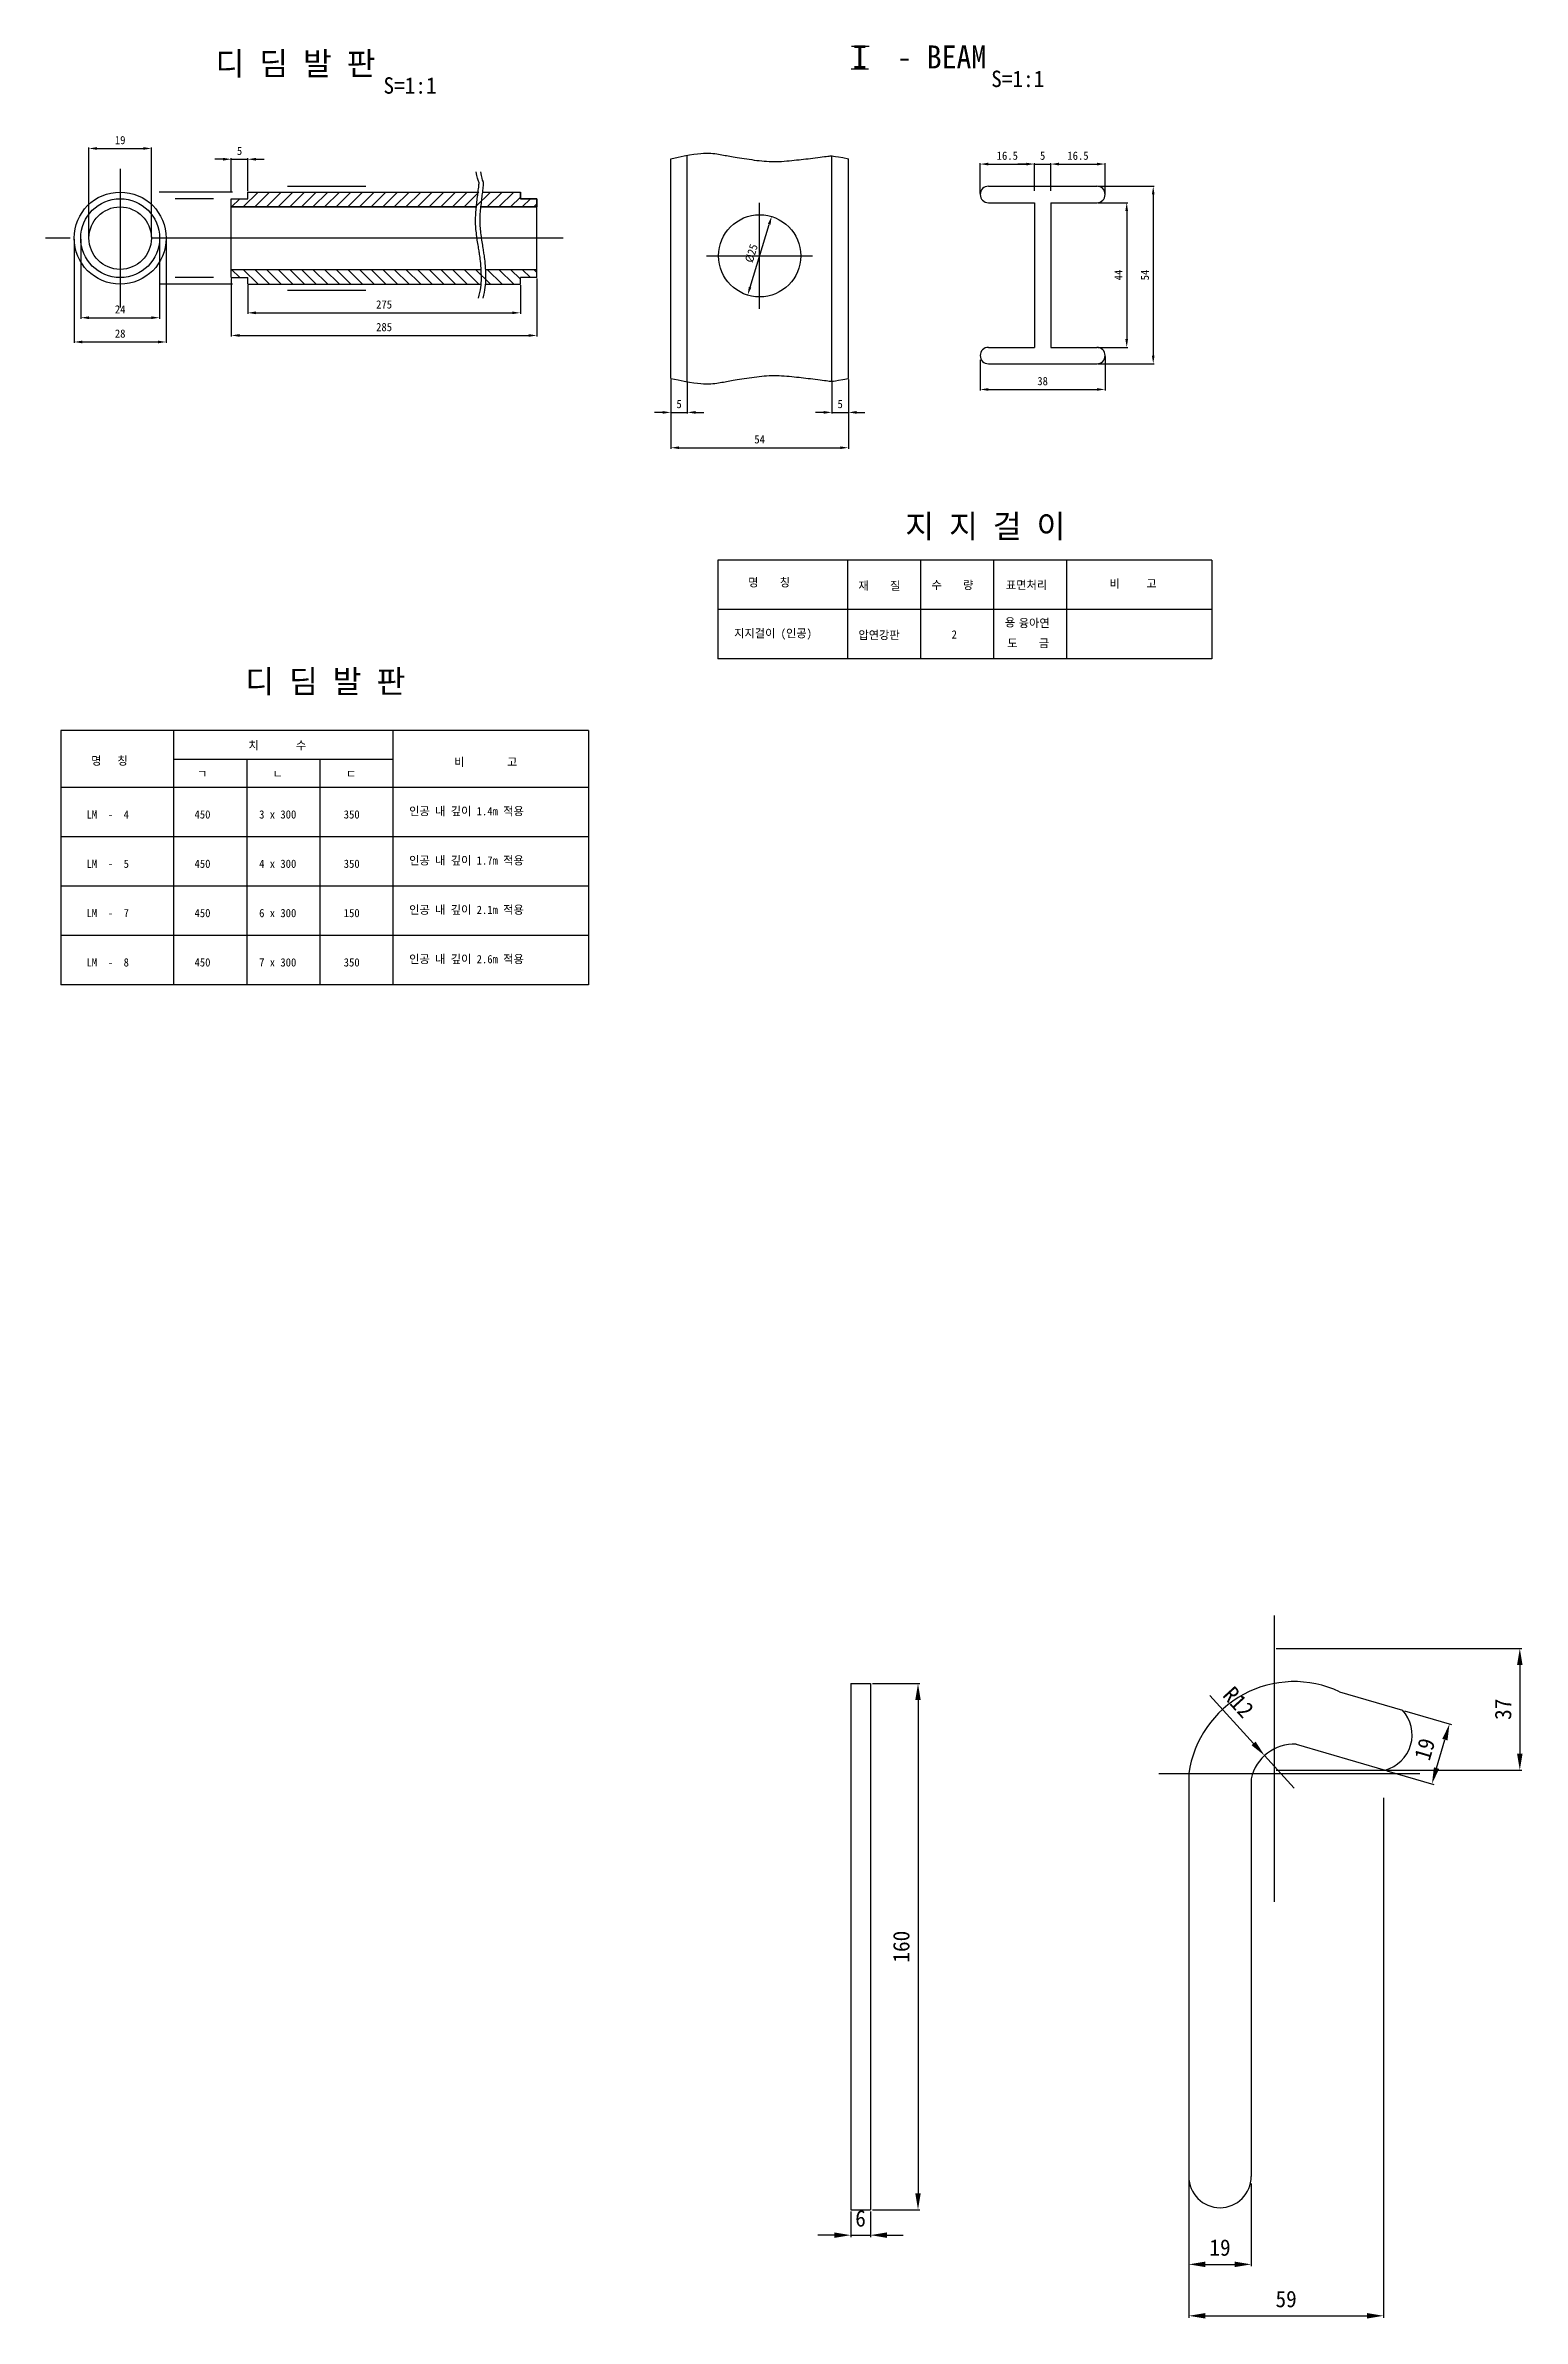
# Model space of a CAD drawing. Header units: millimetres. Extents: x -354 to 24098, y -15246 to 222.
# Drawn here: x -354 to 95, y -5405 to -4713 of the extents above; entities that cross this region are included whole.
import ezdxf

# ---------------------------------------------------------------- set-up
doc = ezdxf.new("R2010")
doc.units = ezdxf.units.MM
doc.header["$LTSCALE"] = 100
doc.linetypes.add('CENTER', pattern=[2, 1.25, -0.25, 0.25, -0.25])
for name, color, linetype in [('TN-CNTL', 1, 'CENTER'), ('TN-CUTL', 1, 'CENTER'), ('TN-DIMS', 1, 'Continuous'), ('TN-PATT', 1, 'Continuous'), ('TN-STEL', 4, 'Continuous'), ('TN-TABL-LIN1', 4, 'Continuous'), ('TN-TABL-LIN2', 1, 'Continuous'), ('TN-TABL-TEX1', 6, 'Continuous'), ('TN-TABL-TEX2', 3, 'Continuous'), ('TN-TEX1', 6, 'Continuous')]:
    doc.layers.add(name, color=color, linetype=linetype)
doc.styles.add('D', font='GulimChe.ttf')
doc.dimstyles.new('D', dxfattribs={"dimtxt": 2.5, "dimasz": 2.5, "dimexe": 1.25, "dimexo": 2, "dimgap": 1, "dimtad": 1, "dimdec": 0, "dimtxsty": 'D', "dimcen": 2.5, "dimclrd": 1, "dimclre": 1, "dimclrt": 7, "dimadec": 0, "dimazin": 0, "dimtfac": 1, "dimtdec": 0, "dimtmove": 0, "dimatfit": 3, "dimfxl": 0, "dimarcsym": 0})

msp = doc.modelspace()

# ---------------------------------------------------------------- texts
at = {"layer": 'TN-TABL-TEX1', "style": 'D'}
for s, p in [('명    칭', (-140.16, -4878.01)), ('재    질', (-106.61, -4879.03)), ('수    량', (-84.38, -4878.81)), ('표면처리', (-61.74, -4878.79)), ('비     고', (-30.23, -4878.41)), ('명   칭', (-340.04, -4932.24)), ('치       수', (-292.18, -4927.58)), ('ㄱ', (-307.81, -4936.24)), ('ㄴ', (-284.82, -4936.24)), ('ㄷ', (-262.5, -4936.24)), ('비        고', (-229.58, -4932.64))]:
    msp.add_text(s, height=2.5, dxfattribs=at).set_placement(p)
at = {"layer": 'TN-TABL-TEX2', "style": 'D'}
for s, p in [('용', (-62.05, -4890.18)), ('융아연', (-57.83, -4890.38)), ('지지걸이 (인공)', (-144.42, -4893.49)), ('압연강판', (-106.61, -4894.02)), ('2', (-78.26, -4893.83)), ('도    금', (-61.33, -4896.52)), ('LM  -  4', (-341.46, -4948.58)), ('450', (-308.58, -4948.58)), ('3 x 300', (-288.93, -4948.58)), ('350', (-263.19, -4948.58)), ('인공 내 깊이 1.4m 적용', (-243.29, -4947.59)), ('LM  -  5', (-341.46, -4963.58)), ('450', (-308.58, -4963.58)), ('4 x 300', (-288.93, -4963.58)), ('350', (-263.19, -4963.58)), ('인공 내 깊이 1.7m 적용', (-243.29, -4962.59)), ('LM  -  7', (-341.46, -4978.58)), ('450', (-308.58, -4978.58)), ('6 x 300', (-288.93, -4978.58)), ('150', (-263.19, -4978.58)), ('인공 내 깊이 2.1m 적용', (-243.29, -4977.59)), ('LM  -  8', (-341.46, -4993.58)), ('450', (-308.58, -4993.58)), ('7 x 300', (-288.93, -4993.58)), ('350', (-263.19, -4993.58)), ('인공 내 깊이 2.6m 적용', (-243.29, -4992.59))]:
    msp.add_text(s, height=2.5, dxfattribs=at).set_placement(p)
at = {"layer": 'TN-TEX1', "style": 'D'}
for s, height, p in [('디 딤 발 판', 7, (-302.21, -4722.43)), ('I  - BEAM', 7, (-108.44, -4720.44)), ('S=1:1', 5, (-66.21, -4726.09)), ('S=1:1', 5, (-251.1, -4728.11)), ('지 지 걸 이', 7, (-92.35, -4863.17)), ('디 딤 발 판', 7, (-293.16, -4910.36))]:
    msp.add_text(s, height=height, dxfattribs=at).set_placement(p)

# ---------------------------------------------------------------- blocks, each defined once
blk = doc.blocks.new('*X6')
at = {"color": 0}
for p, q in [((1246.45, 723.19), (1250.95, 727.69)), ((1249.98, 723.19), (1254.48, 727.69)), ((1253.52, 723.19), (1258.02, 727.69)), ((1257.06, 723.19), (1261.56, 727.69)), ((1260.59, 723.19), (1265.09, 727.69)), ((1264.13, 723.19), (1268.63, 727.69)), ((1267.66, 723.19), (1272.16, 727.69)), ((1271.2, 723.19), (1275.7, 727.69)), ((1274.73, 723.19), (1279.23, 727.69)), ((1278.27, 723.19), (1282.77, 727.69)), ((1281.8, 723.19), (1286.3, 727.69)), ((1285.34, 723.19), (1289.84, 727.69)), ((1288.88, 723.19), (1293.38, 727.69)), ((1292.41, 723.19), (1296.91, 727.69)), ((1295.95, 723.19), (1300.45, 727.69)), ((1299.48, 723.19), (1303.98, 727.69)), ((1303.02, 723.19), (1307.52, 727.69)), ((1306.55, 723.19), (1311.05, 727.69)), ((1310.09, 723.19), (1314.59, 727.69)), ((1313.62, 723.19), (1318.12, 727.69)), ((1317.16, 723.19), (1321.66, 727.69)), ((1320.69, 723.19), (1325.19, 727.69)), ((1324.23, 723.19), (1328.73, 727.69)), ((1327.77, 723.19), (1330.78, 726.2)), ((1242.91, 723.19), (1245.41, 725.69)), ((1331.3, 723.19), (1333.8, 725.69)), ((1334.84, 723.19), (1335.78, 724.13))]:
    blk.add_line(p, q, dxfattribs=at)
blk = doc.blocks.new('*D10')
at = {"layer": 'DEFPOINTS', "color": 0}
for p in [(-321.71, -4744.77), (-340.71, -4772.04), (-321.71, -4772.04)]:
    blk.add_point(p, dxfattribs=at)
at = {"layer": 'TN-DIMS', "color": 1, "lineweight": -2}
for p, q in [((-340.71, -4771.74), (-340.71, -4744.47)), ((-338.21, -4744.77), (-324.21, -4744.77)), ((-321.71, -4771.74), (-321.71, -4744.47))]:
    blk.add_line(p, q, dxfattribs=at)
at = {"layer": 'TN-DIMS', "color": 1}
for points in [[(-338.21, -4744.35), (-338.21, -4745.18), (-340.71, -4744.77)], [(-324.21, -4744.35), (-324.21, -4745.18), (-321.71, -4744.77)]]:
    blk.add_solid(points, dxfattribs=at)
at = {"layer": 'TN-DIMS', "color": 3, "insert": (-331.21, -4742.23), "char_height": 2.5, "attachment_point": 5, "style": 'D'}
blk.add_mtext('19', dxfattribs=at)
blk = doc.blocks.new('*D11')
at = {"layer": 'DEFPOINTS', "color": 0}
for p in [(-343.21, -4772.04), (-319.21, -4772.04), (-319.21, -4796.24)]:
    blk.add_point(p, dxfattribs=at)
at = {"layer": 'TN-DIMS', "color": 1, "lineweight": -2}
for p, q in [((-343.21, -4772.34), (-343.21, -4796.54)), ((-319.21, -4772.34), (-319.21, -4796.54)), ((-340.71, -4796.24), (-321.71, -4796.24))]:
    blk.add_line(p, q, dxfattribs=at)
at = {"layer": 'TN-DIMS', "color": 1}
for points in [[(-340.71, -4795.83), (-340.71, -4796.66), (-343.21, -4796.24)], [(-321.71, -4795.83), (-321.71, -4796.66), (-319.21, -4796.24)]]:
    blk.add_solid(points, dxfattribs=at)
at = {"layer": 'TN-DIMS', "color": 3, "insert": (-331.21, -4793.71), "char_height": 2.5, "attachment_point": 5, "style": 'D'}
blk.add_mtext('24', dxfattribs=at)
blk = doc.blocks.new('*D12')
at = {"layer": 'DEFPOINTS', "color": 0}
for p in [(-345.21, -4772.04), (-317.21, -4772.04), (-317.21, -4803.62)]:
    blk.add_point(p, dxfattribs=at)
at = {"layer": 'TN-DIMS', "color": 1, "lineweight": -2}
for p, q in [((-345.21, -4772.34), (-345.21, -4803.92)), ((-317.21, -4772.34), (-317.21, -4803.92)), ((-342.71, -4803.62), (-319.71, -4803.62))]:
    blk.add_line(p, q, dxfattribs=at)
at = {"layer": 'TN-DIMS', "color": 1}
for points in [[(-342.71, -4803.2), (-342.71, -4804.04), (-345.21, -4803.62)], [(-319.71, -4803.2), (-319.71, -4804.04), (-317.21, -4803.62)]]:
    blk.add_solid(points, dxfattribs=at)
at = {"layer": 'TN-DIMS', "color": 3, "insert": (-331.21, -4801.09), "char_height": 2.5, "attachment_point": 5, "style": 'D'}
blk.add_mtext('28', dxfattribs=at)
blk = doc.blocks.new('*D13')
at = {"layer": 'DEFPOINTS', "color": 0}
for p in [(-292.39, -4786.04), (-209.44, -4786.04), (-209.44, -4794.76)]:
    blk.add_point(p, dxfattribs=at)
at = {"layer": 'TN-DIMS', "color": 1, "lineweight": -2}
for p, q in [((-292.39, -4786.34), (-292.39, -4795.06)), ((-209.44, -4786.34), (-209.44, -4795.06)), ((-289.89, -4794.76), (-211.94, -4794.76))]:
    blk.add_line(p, q, dxfattribs=at)
at = {"layer": 'TN-DIMS', "color": 1}
for points in [[(-289.89, -4794.34), (-289.89, -4795.18), (-292.39, -4794.76)], [(-211.94, -4794.34), (-211.94, -4795.18), (-209.44, -4794.76)]]:
    blk.add_solid(points, dxfattribs=at)
at = {"layer": 'TN-DIMS', "color": 3, "insert": (-250.92, -4792.23), "char_height": 2.5, "attachment_point": 5, "style": 'D'}
blk.add_mtext('275', dxfattribs=at)
blk = doc.blocks.new('*D14')
at = {"layer": 'DEFPOINTS', "color": 0}
for p in [(-297.39, -4784.04), (-204.44, -4784.04), (-204.44, -4801.64)]:
    blk.add_point(p, dxfattribs=at)
at = {"layer": 'TN-DIMS', "color": 1, "lineweight": -2}
for p, q in [((-297.39, -4784.34), (-297.39, -4801.94)), ((-204.44, -4784.34), (-204.44, -4801.94)), ((-294.89, -4801.64), (-206.94, -4801.64))]:
    blk.add_line(p, q, dxfattribs=at)
at = {"layer": 'TN-DIMS', "color": 1}
for points in [[(-294.89, -4801.23), (-294.89, -4802.06), (-297.39, -4801.64)], [(-206.94, -4801.23), (-206.94, -4802.06), (-204.44, -4801.64)]]:
    blk.add_solid(points, dxfattribs=at)
at = {"layer": 'TN-DIMS', "color": 3, "insert": (-250.92, -4799.11), "char_height": 2.5, "attachment_point": 5, "style": 'D'}
blk.add_mtext('285', dxfattribs=at)
blk = doc.blocks.new('*D15')
at = {"layer": 'DEFPOINTS', "color": 0}
for p in [(-292.39, -4748.04), (-297.39, -4758.04), (-292.39, -4758.04)]:
    blk.add_point(p, dxfattribs=at)
at = {"layer": 'TN-DIMS', "color": 1, "lineweight": -2}
for p, q in [((-299.89, -4748.04), (-302.39, -4748.04)), ((-297.39, -4757.74), (-297.39, -4747.74)), ((-297.39, -4748.04), (-292.39, -4748.04)), ((-292.39, -4757.74), (-292.39, -4747.74)), ((-289.89, -4748.04), (-287.39, -4748.04))]:
    blk.add_line(p, q, dxfattribs=at)
at = {"layer": 'TN-DIMS', "color": 1}
for points in [[(-299.89, -4747.63), (-299.89, -4748.46), (-297.39, -4748.04)], [(-289.89, -4747.63), (-289.89, -4748.46), (-292.39, -4748.04)]]:
    blk.add_solid(points, dxfattribs=at)
at = {"layer": 'TN-DIMS', "color": 3, "insert": (-294.89, -4745.51), "char_height": 2.5, "attachment_point": 5, "style": 'D'}
blk.add_mtext('5', dxfattribs=at)
blk = doc.blocks.new('*D16')
at = {"layer": 'DEFPOINTS', "color": 0}
for p in [(-133.01, -4765.46), (-133.01, -4765.46), (-140.3, -4789.37)]:
    blk.add_point(p, dxfattribs=at)
at = {"layer": 'TN-DIMS', "color": 1, "lineweight": -2}
blk.add_line((-139.58, -4786.98), (-133.74, -4767.85), dxfattribs=at)
at = {"layer": 'TN-DIMS', "color": 1}
for points in [[(-134.14, -4767.73), (-133.34, -4767.97), (-133.01, -4765.46)], [(-139.97, -4786.86), (-139.18, -4787.1), (-140.3, -4789.37)]]:
    blk.add_solid(points, dxfattribs=at)
at = {"layer": 'TN-DIMS', "color": 3, "insert": (-139.14, -4776.66), "char_height": 2.5, "attachment_point": 5, "rotation": 73.04445, "style": 'D'}
blk.add_mtext('Ø25', dxfattribs=at)
blk = doc.blocks.new('*D17')
at = {"layer": 'DEFPOINTS', "color": 0}
for p in [(-163.66, -4814.69), (-158.66, -4815.67), (-158.66, -4825.05)]:
    blk.add_point(p, dxfattribs=at)
at = {"layer": 'TN-DIMS', "color": 1, "lineweight": -2}
for p, q in [((-163.66, -4814.99), (-163.66, -4825.35)), ((-158.66, -4815.97), (-158.66, -4825.35)), ((-166.16, -4825.05), (-168.66, -4825.05)), ((-163.66, -4825.05), (-158.66, -4825.05)), ((-156.16, -4825.05), (-153.66, -4825.05))]:
    blk.add_line(p, q, dxfattribs=at)
at = {"layer": 'TN-DIMS', "color": 1}
for points in [[(-166.16, -4824.63), (-166.16, -4825.46), (-163.66, -4825.05)], [(-156.16, -4824.63), (-156.16, -4825.46), (-158.66, -4825.05)]]:
    blk.add_solid(points, dxfattribs=at)
at = {"layer": 'TN-DIMS', "color": 3, "insert": (-161.16, -4822.52), "char_height": 2.5, "attachment_point": 5, "style": 'D'}
blk.add_mtext('5', dxfattribs=at)
blk = doc.blocks.new('*D18')
at = {"layer": 'DEFPOINTS', "color": 0}
for p in [(-114.66, -4815.43), (-109.66, -4814.69), (-109.66, -4825.05)]:
    blk.add_point(p, dxfattribs=at)
at = {"layer": 'TN-DIMS', "color": 1, "lineweight": -2}
for p, q in [((-114.66, -4815.73), (-114.66, -4825.35)), ((-109.66, -4814.99), (-109.66, -4825.35)), ((-117.16, -4825.05), (-119.66, -4825.05)), ((-114.66, -4825.05), (-109.66, -4825.05)), ((-107.16, -4825.05), (-104.66, -4825.05))]:
    blk.add_line(p, q, dxfattribs=at)
at = {"layer": 'TN-DIMS', "color": 1}
for points in [[(-117.16, -4824.63), (-117.16, -4825.46), (-114.66, -4825.05)], [(-107.16, -4824.63), (-107.16, -4825.46), (-109.66, -4825.05)]]:
    blk.add_solid(points, dxfattribs=at)
at = {"layer": 'TN-DIMS', "color": 3, "insert": (-112.16, -4822.52), "char_height": 2.5, "attachment_point": 5, "style": 'D'}
blk.add_mtext('5', dxfattribs=at)
blk = doc.blocks.new('*D19')
at = {"layer": 'DEFPOINTS', "color": 0}
for p in [(-163.66, -4814.99), (-109.66, -4814.99), (-109.66, -4835.79)]:
    blk.add_point(p, dxfattribs=at)
at = {"layer": 'TN-DIMS', "color": 1, "lineweight": -2}
for p, q in [((-163.66, -4815.29), (-163.66, -4836.09)), ((-109.66, -4815.29), (-109.66, -4836.09)), ((-161.16, -4835.79), (-112.16, -4835.79))]:
    blk.add_line(p, q, dxfattribs=at)
at = {"layer": 'TN-DIMS', "color": 1}
for points in [[(-161.16, -4835.37), (-161.16, -4836.2), (-163.66, -4835.79)], [(-112.16, -4835.37), (-112.16, -4836.2), (-109.66, -4835.79)]]:
    blk.add_solid(points, dxfattribs=at)
at = {"layer": 'TN-DIMS', "color": 3, "insert": (-136.66, -4833.25), "char_height": 2.5, "attachment_point": 5, "style": 'D'}
blk.add_mtext('54', dxfattribs=at)
blk = doc.blocks.new('*D20')
at = {"layer": 'DEFPOINTS', "color": 0}
for p in [(-53.07, -4749.51), (-69.57, -4758.76), (-53.07, -4757.96)]:
    blk.add_point(p, dxfattribs=at)
at = {"layer": 'TN-DIMS', "color": 1, "lineweight": -2}
for p, q in [((-69.57, -4758.46), (-69.57, -4749.21)), ((-67.07, -4749.51), (-55.57, -4749.51)), ((-53.07, -4757.66), (-53.07, -4749.21))]:
    blk.add_line(p, q, dxfattribs=at)
at = {"layer": 'TN-DIMS', "color": 1}
for points in [[(-67.07, -4749.09), (-67.07, -4749.93), (-69.57, -4749.51)], [(-55.57, -4749.09), (-55.57, -4749.93), (-53.07, -4749.51)]]:
    blk.add_solid(points, dxfattribs=at)
at = {"layer": 'TN-DIMS', "color": 3, "insert": (-61.32, -4746.98), "char_height": 2.5, "attachment_point": 5, "style": 'D'}
blk.add_mtext('16.5', dxfattribs=at)
blk = doc.blocks.new('*D21')
at = {"layer": 'DEFPOINTS', "color": 0}
for p in [(-48.07, -4749.51), (-53.07, -4757.96), (-48.07, -4757.96)]:
    blk.add_point(p, dxfattribs=at)
at = {"layer": 'TN-DIMS', "color": 1, "lineweight": -2}
for p, q in [((-55.57, -4749.51), (-58.07, -4749.51)), ((-53.07, -4757.66), (-53.07, -4749.21)), ((-53.07, -4749.51), (-48.07, -4749.51)), ((-48.07, -4757.66), (-48.07, -4749.21)), ((-45.57, -4749.51), (-43.07, -4749.51))]:
    blk.add_line(p, q, dxfattribs=at)
at = {"layer": 'TN-DIMS', "color": 1}
for points in [[(-55.57, -4749.09), (-55.57, -4749.93), (-53.07, -4749.51)], [(-45.57, -4749.09), (-45.57, -4749.93), (-48.07, -4749.51)]]:
    blk.add_solid(points, dxfattribs=at)
at = {"layer": 'TN-DIMS', "color": 3, "insert": (-50.57, -4746.98), "char_height": 2.5, "attachment_point": 5, "style": 'D'}
blk.add_mtext('5', dxfattribs=at)
blk = doc.blocks.new('*D22')
at = {"layer": 'DEFPOINTS', "color": 0}
for p in [(-31.57, -4749.51), (-48.07, -4757.96), (-31.57, -4758.76)]:
    blk.add_point(p, dxfattribs=at)
at = {"layer": 'TN-DIMS', "color": 1, "lineweight": -2}
for p, q in [((-48.07, -4757.66), (-48.07, -4749.21)), ((-45.57, -4749.51), (-34.07, -4749.51)), ((-31.57, -4758.46), (-31.57, -4749.21))]:
    blk.add_line(p, q, dxfattribs=at)
at = {"layer": 'TN-DIMS', "color": 1}
for points in [[(-45.57, -4749.09), (-45.57, -4749.93), (-48.07, -4749.51)], [(-34.07, -4749.09), (-34.07, -4749.93), (-31.57, -4749.51)]]:
    blk.add_solid(points, dxfattribs=at)
at = {"layer": 'TN-DIMS', "color": 3, "insert": (-39.82, -4746.98), "char_height": 2.5, "attachment_point": 5, "style": 'D'}
blk.add_mtext('16.5', dxfattribs=at)
blk = doc.blocks.new('*D23')
at = {"layer": 'DEFPOINTS', "color": 0}
for p in [(-34.07, -4761.26), (-34.07, -4805.26), (-24.99, -4805.26)]:
    blk.add_point(p, dxfattribs=at)
at = {"layer": 'TN-DIMS', "color": 1, "lineweight": -2}
for p, q in [((-33.77, -4761.26), (-24.69, -4761.26)), ((-24.99, -4763.76), (-24.99, -4802.76)), ((-33.77, -4805.26), (-24.69, -4805.26))]:
    blk.add_line(p, q, dxfattribs=at)
at = {"layer": 'TN-DIMS', "color": 1}
for points in [[(-25.41, -4763.76), (-24.58, -4763.76), (-24.99, -4761.26)], [(-25.41, -4802.76), (-24.58, -4802.76), (-24.99, -4805.26)]]:
    blk.add_solid(points, dxfattribs=at)
at = {"layer": 'TN-DIMS', "color": 3, "insert": (-27.52, -4783.26), "char_height": 2.5, "attachment_point": 5, "rotation": 90, "style": 'D'}
blk.add_mtext('44', dxfattribs=at)
blk = doc.blocks.new('*D24')
at = {"layer": 'DEFPOINTS', "color": 0}
for p in [(-34.07, -4756.26), (-34.07, -4810.26), (-16.92, -4810.26)]:
    blk.add_point(p, dxfattribs=at)
at = {"layer": 'TN-DIMS', "color": 1, "lineweight": -2}
for p, q in [((-33.77, -4756.26), (-16.62, -4756.26)), ((-16.92, -4758.76), (-16.92, -4807.76)), ((-33.77, -4810.26), (-16.62, -4810.26))]:
    blk.add_line(p, q, dxfattribs=at)
at = {"layer": 'TN-DIMS', "color": 1}
for points in [[(-17.34, -4758.76), (-16.51, -4758.76), (-16.92, -4756.26)], [(-17.34, -4807.76), (-16.51, -4807.76), (-16.92, -4810.26)]]:
    blk.add_solid(points, dxfattribs=at)
at = {"layer": 'TN-DIMS', "color": 3, "insert": (-19.45, -4783.26), "char_height": 2.5, "attachment_point": 5, "rotation": 90, "style": 'D'}
blk.add_mtext('54', dxfattribs=at)
blk = doc.blocks.new('*D25')
at = {"layer": 'DEFPOINTS', "color": 0}
for p in [(-69.57, -4808.76), (-31.57, -4807.76), (-31.57, -4818.07)]:
    blk.add_point(p, dxfattribs=at)
at = {"layer": 'TN-DIMS', "color": 1, "lineweight": -2}
for p, q in [((-69.57, -4809.06), (-69.57, -4818.37)), ((-31.57, -4808.06), (-31.57, -4818.37)), ((-67.07, -4818.07), (-34.07, -4818.07))]:
    blk.add_line(p, q, dxfattribs=at)
at = {"layer": 'TN-DIMS', "color": 1}
for points in [[(-67.07, -4817.65), (-67.07, -4818.48), (-69.57, -4818.07)], [(-34.07, -4817.65), (-34.07, -4818.48), (-31.57, -4818.07)]]:
    blk.add_solid(points, dxfattribs=at)
at = {"layer": 'TN-DIMS', "color": 3, "insert": (-50.57, -4815.54), "char_height": 2.5, "attachment_point": 5, "style": 'D'}
blk.add_mtext('38', dxfattribs=at)
blk = doc.blocks.new('*D26')
at = {"layer": 'DEFPOINTS', "color": 0}
for p in [(-108.96, -5371.72), (-102.96, -5371.72), (-102.96, -5379.47)]:
    blk.add_point(p, dxfattribs=at)
at = {"layer": 'TN-DIMS', "color": 1, "lineweight": -2}
for p, q in [((-108.96, -5372.32), (-108.96, -5380.07)), ((-102.96, -5372.32), (-102.96, -5380.07)), ((-113.96, -5379.47), (-118.96, -5379.47)), ((-108.96, -5379.47), (-102.96, -5379.47)), ((-97.96, -5379.47), (-92.96, -5379.47))]:
    blk.add_line(p, q, dxfattribs=at)
at = {"layer": 'TN-DIMS', "color": 1}
for points in [[(-113.96, -5378.64), (-113.96, -5380.3), (-108.96, -5379.47)], [(-97.96, -5378.64), (-97.96, -5380.3), (-102.96, -5379.47)]]:
    blk.add_solid(points, dxfattribs=at)
at = {"layer": 'TN-DIMS', "color": 3, "insert": (-105.96, -5374.41), "char_height": 5, "attachment_point": 5, "style": 'D'}
blk.add_mtext('6', dxfattribs=at)
blk = doc.blocks.new('*D27')
at = {"layer": 'DEFPOINTS', "color": 0}
for p in [(-102.96, -5211.72), (-102.96, -5371.72), (-88.48, -5371.72)]:
    blk.add_point(p, dxfattribs=at)
at = {"layer": 'TN-DIMS', "color": 1, "lineweight": -2}
for p, q in [((-102.36, -5211.72), (-87.88, -5211.72)), ((-88.48, -5216.72), (-88.48, -5366.72)), ((-102.36, -5371.72), (-87.88, -5371.72))]:
    blk.add_line(p, q, dxfattribs=at)
at = {"layer": 'TN-DIMS', "color": 1}
for points in [[(-89.32, -5216.72), (-87.65, -5216.72), (-88.48, -5211.72)], [(-89.32, -5366.72), (-87.65, -5366.72), (-88.48, -5371.72)]]:
    blk.add_solid(points, dxfattribs=at)
at = {"layer": 'TN-DIMS', "color": 3, "insert": (-93.55, -5291.72), "char_height": 5, "attachment_point": 5, "rotation": 90, "style": 'D'}
blk.add_mtext('160', dxfattribs=at)
blk = doc.blocks.new('*D28')
at = {"layer": 'DEFPOINTS', "color": 0}
for p in [(-6.1, -5361.61), (12.9, -5363.12), (12.9, -5388.35)]:
    blk.add_point(p, dxfattribs=at)
at = {"layer": 'TN-DIMS', "color": 1, "lineweight": -2}
for p, q in [((-6.1, -5362.21), (-6.1, -5388.95)), ((12.9, -5363.72), (12.9, -5388.95)), ((-1.1, -5388.35), (7.9, -5388.35))]:
    blk.add_line(p, q, dxfattribs=at)
at = {"layer": 'TN-DIMS', "color": 1}
for points in [[(-1.1, -5387.52), (-1.1, -5389.18), (-6.1, -5388.35)], [(7.9, -5387.52), (7.9, -5389.18), (12.9, -5388.35)]]:
    blk.add_solid(points, dxfattribs=at)
at = {"layer": 'TN-DIMS', "color": 3, "insert": (3.4, -5383.28), "char_height": 5, "attachment_point": 5, "style": 'D'}
blk.add_mtext('19', dxfattribs=at)
blk = doc.blocks.new('*D29')
at = {"layer": 'DEFPOINTS', "color": 0}
for p in [(53.12, -5245.83), (-6.1, -5361.61), (53.12, -5404)]:
    blk.add_point(p, dxfattribs=at)
at = {"layer": 'TN-DIMS', "color": 1, "lineweight": -2}
for p, q in [((53.12, -5246.43), (53.12, -5404.6)), ((-6.1, -5362.21), (-6.1, -5404.6)), ((-1.1, -5404), (48.12, -5404))]:
    blk.add_line(p, q, dxfattribs=at)
at = {"layer": 'TN-DIMS', "color": 1}
for points in [[(-1.1, -5403.17), (-1.1, -5404.83), (-6.1, -5404)], [(48.12, -5403.17), (48.12, -5404.83), (53.12, -5404)]]:
    blk.add_solid(points, dxfattribs=at)
at = {"layer": 'TN-DIMS', "color": 3, "insert": (23.51, -5398.94), "char_height": 5, "attachment_point": 5, "style": 'D'}
blk.add_mtext('59', dxfattribs=at)
blk = doc.blocks.new('*D34')
at = {"layer": 'DEFPOINTS', "color": 0}
for p in [(19.9, -5201.02), (19.9, -5238.02), (94.6, -5238.02)]:
    blk.add_point(p, dxfattribs=at)
at = {"layer": 'TN-DIMS', "color": 1, "lineweight": -2}
for p, q in [((20.5, -5201.02), (95.2, -5201.02)), ((94.6, -5206.02), (94.6, -5233.02)), ((20.5, -5238.02), (95.2, -5238.02))]:
    blk.add_line(p, q, dxfattribs=at)
at = {"layer": 'TN-DIMS', "color": 1}
for points in [[(93.77, -5206.02), (95.44, -5206.02), (94.6, -5201.02)], [(93.77, -5233.02), (95.44, -5233.02), (94.6, -5238.02)]]:
    blk.add_solid(points, dxfattribs=at)
at = {"layer": 'TN-DIMS', "color": 3, "insert": (89.54, -5219.52), "char_height": 5, "attachment_point": 5, "rotation": 90, "style": 'D'}
blk.add_mtext('37', dxfattribs=at)
blk = doc.blocks.new('*D35')
at = {"layer": 'DEFPOINTS', "color": 0}
for p in [(58.95, -5219.79), (73.21, -5223.97), (53.61, -5238.02)]:
    blk.add_point(p, dxfattribs=at)
at = {"layer": 'TN-DIMS', "color": 1, "lineweight": -2}
for p, q in [((59.53, -5219.96), (73.79, -5224.14)), ((69.28, -5237.4), (71.81, -5228.76)), ((54.19, -5238.19), (68.45, -5242.37))]:
    blk.add_line(p, q, dxfattribs=at)
at = {"layer": 'TN-DIMS', "color": 1}
for points in [[(71.01, -5228.53), (72.61, -5229), (73.21, -5223.97)], [(68.48, -5237.17), (70.08, -5237.64), (67.87, -5242.2)]]:
    blk.add_solid(points, dxfattribs=at)
at = {"layer": 'TN-DIMS', "color": 3, "insert": (65.68, -5231.66), "char_height": 5, "attachment_point": 5, "rotation": 73.67504, "style": 'D'}
blk.add_mtext('19', dxfattribs=at)
blk = doc.blocks.new('*D36')
at = {"layer": 'DEFPOINTS', "color": 0}
for p in [(16.97, -5233.6), (26, -5243.51)]:
    blk.add_point(p, dxfattribs=at)
at = {"layer": 'TN-DIMS', "color": 1, "lineweight": -2}
for p, q in [((0.31, -5215.3), (13.6, -5229.9)), ((26, -5243.51), (16.97, -5233.6))]:
    blk.add_line(p, q, dxfattribs=at)
at = {"layer": 'TN-DIMS', "color": 1}
blk.add_solid([(14.22, -5229.34), (12.99, -5230.46), (16.97, -5233.6)], dxfattribs=at)
at = {"layer": 'TN-DIMS', "color": 3, "insert": (9.02, -5217.34), "char_height": 5, "attachment_point": 5, "rotation": 312.32488, "style": 'D'}
blk.add_mtext('R12', dxfattribs=at)

# ---------------------------------------------------------------- dimensions: what is measured, and where the dimension line sits
at = {"layer": 'TN-DIMS'}
for base, p1, p2, override, picture, middle in [((-321.71, -4744.77), (-340.71, -4772.04), (-321.71, -4772.04), {"dimscale": 1, "dimexe": 0.3, "dimexo": 0.3, "dimgap": 1.25, "dimlunit": 6, "dimclrt": 3, "dimtix": 1, "dimtmove": 2}, '*D10', (-331.21, -4742.23)), ((-292.39, -4748.04), (-297.39, -4758.04), (-292.39, -4758.04), {"dimscale": 1, "dimexe": 0.3, "dimexo": 0.3, "dimgap": 1.25, "dimlunit": 6, "dimclrt": 3, "dimtix": 1, "dimtmove": 2}, '*D15', (-294.89, -4745.51)), ((-53.07, -4749.51), (-69.57, -4758.76), (-53.07, -4757.96), {"dimscale": 1, "dimexe": 0.3, "dimexo": 0.3, "dimgap": 1.25, "dimdec": 1, "dimlunit": 6, "dimclrt": 3, "dimtix": 1, "dimtmove": 2}, '*D20', (-61.32, -4746.98)), ((-48.07, -4749.51), (-53.07, -4757.96), (-48.07, -4757.96), {"dimscale": 1, "dimexe": 0.3, "dimexo": 0.3, "dimgap": 1.25, "dimlunit": 6, "dimclrt": 3, "dimtix": 1, "dimtmove": 2}, '*D21', (-50.57, -4746.98)), ((-31.57, -4749.51), (-48.07, -4757.96), (-31.57, -4758.76), {"dimexe": 0.3, "dimexo": 0.3, "dimgap": 1.25, "dimdec": 1, "dimlunit": 6, "dimclrt": 3, "dimtix": 1, "dimtmove": 2}, '*D22', (-39.82, -4746.98)), ((-317.21, -4803.62), (-345.21, -4772.04), (-317.21, -4772.04), {"dimscale": 1, "dimexe": 0.3, "dimexo": 0.3, "dimgap": 1.25, "dimlunit": 6, "dimclrt": 3, "dimtix": 1, "dimtmove": 2}, '*D12', (-331.21, -4801.09)), ((-319.21, -4796.24), (-343.21, -4772.04), (-319.21, -4772.04), {"dimscale": 1, "dimexe": 0.3, "dimexo": 0.3, "dimgap": 1.25, "dimlunit": 6, "dimclrt": 3, "dimtix": 1, "dimtmove": 2}, '*D11', (-331.21, -4793.71)), ((-31.57, -4818.07), (-69.57, -4808.76), (-31.57, -4807.76), {"dimscale": 1, "dimexe": 0.3, "dimexo": 0.3, "dimgap": 1.25, "dimlunit": 6, "dimclrt": 3, "dimtix": 1, "dimtmove": 2}, '*D25', (-50.57, -4815.54)), ((-158.66, -4825.05), (-163.66, -4814.69), (-158.66, -4815.67), {"dimscale": 1, "dimexe": 0.3, "dimexo": 0.3, "dimgap": 1.25, "dimlunit": 6, "dimclrt": 3, "dimtix": 1, "dimtmove": 2}, '*D17', (-161.16, -4822.52)), ((-109.66, -4835.79), (-163.66, -4814.99), (-109.66, -4814.99), {"dimscale": 1, "dimexe": 0.3, "dimexo": 0.3, "dimgap": 1.25, "dimlunit": 6, "dimclrt": 3, "dimtix": 1, "dimtmove": 2}, '*D19', (-136.66, -4833.25)), ((-109.66, -4825.05), (-114.66, -4815.43), (-109.66, -4814.69), {"dimscale": 1, "dimexe": 0.3, "dimexo": 0.3, "dimgap": 1.25, "dimlunit": 6, "dimclrt": 3, "dimtix": 1, "dimtmove": 2}, '*D18', (-112.16, -4822.52)), ((53.12, -5404), (-6.1, -5361.61), (53.12, -5245.83), {"dimscale": 2, "dimexe": 0.3, "dimexo": 0.3, "dimgap": 1.25, "dimlunit": 6, "dimclrt": 3, "dimtix": 1, "dimtmove": 2}, '*D29', (23.51, -5398.94)), ((12.9, -5388.35), (-6.1, -5361.61), (12.9, -5363.12), {"dimscale": 2, "dimexe": 0.3, "dimexo": 0.3, "dimgap": 1.25, "dimlunit": 6, "dimclrt": 3, "dimtix": 1, "dimtmove": 2}, '*D28', (3.4, -5383.28)), ((-102.96, -5379.47), (-108.96, -5371.72), (-102.96, -5371.72), {"dimscale": 2, "dimexe": 0.3, "dimexo": 0.3, "dimgap": 1.25, "dimlunit": 6, "dimclrt": 3, "dimtix": 1, "dimtmove": 2}, '*D26', (-105.96, -5374.41))]:
    dim = msp.add_linear_dim(base=base, p1=p1, p2=p2, dimstyle='D', override=override, dxfattribs=at)
    dim.commit()
    dim.dimension.update_dxf_attribs({"geometry": picture, "text_midpoint": middle})
for base, p1, p2, override, picture, middle in [((-16.92, -4810.26), (-34.07, -4756.26), (-34.07, -4810.26), {"dimscale": 1, "dimexe": 0.3, "dimexo": 0.3, "dimgap": 1.25, "dimlunit": 6, "dimclrt": 3, "dimtix": 1, "dimtmove": 2}, '*D24', (-19.45, -4783.26)), ((-24.99, -4805.26), (-34.07, -4761.26), (-34.07, -4805.26), {"dimscale": 1, "dimexe": 0.3, "dimexo": 0.3, "dimgap": 1.25, "dimlunit": 6, "dimclrt": 3, "dimtix": 1, "dimtmove": 2}, '*D23', (-27.52, -4783.26)), ((94.6, -5238.02), (19.9, -5201.02), (19.9, -5238.02), {"dimscale": 2, "dimexe": 0.3, "dimexo": 0.3, "dimgap": 1.25, "dimlunit": 6, "dimclrt": 3, "dimtix": 1, "dimtmove": 2}, '*D34', (89.54, -5219.52)), ((-88.48, -5371.72), (-102.96, -5211.72), (-102.96, -5371.72), {"dimscale": 2, "dimexe": 0.3, "dimexo": 0.3, "dimgap": 1.25, "dimlunit": 6, "dimclrt": 3, "dimtix": 1, "dimtmove": 2}, '*D27', (-93.55, -5291.72))]:
    dim = msp.add_linear_dim(base=base, p1=p1, p2=p2, angle=90, dimstyle='D', override=override, dxfattribs=at)
    dim.commit()
    dim.dimension.update_dxf_attribs({"geometry": picture, "text_midpoint": middle})
dim = msp.add_aligned_dim(p1=(-140.3, -4789.37), p2=(-133.01, -4765.46), distance=0, text='Ø<>', dimstyle='D', override={"dimscale": 1, "dimexe": 0.3, "dimexo": 0.3, "dimgap": 1.25, "dimlunit": 6, "dimclrt": 3, "dimtix": 1, "dimtmove": 2}, dxfattribs=at)
dim.commit()
dim.dimension.update_dxf_attribs({"geometry": '*D16', "text_midpoint": (-139.14, -4776.66)})
for base, p1, p2, text, picture, middle in [((-204.44, -4801.64), (-297.39, -4784.04), (-204.44, -4784.04), '285', '*D14', (-250.92, -4799.11)), ((-209.44, -4794.76), (-292.39, -4786.04), (-209.44, -4786.04), '275', '*D13', (-250.92, -4792.23))]:
    dim = msp.add_linear_dim(base=base, p1=p1, p2=p2, text=text, dimstyle='D', override={"dimscale": 1, "dimexe": 0.3, "dimexo": 0.3, "dimgap": 1.25, "dimlunit": 6, "dimclrt": 3, "dimtix": 1, "dimtmove": 2}, dxfattribs=at)
    dim.commit()
    dim.dimension.update_dxf_attribs({"geometry": picture, "text_midpoint": middle})
dim = msp.add_radius_dim(center=(26, -5243.51), mpoint=(16.97, -5233.6), text='R12', dimstyle='D', override={"dimscale": 2, "dimexe": 0.3, "dimexo": 0.3, "dimgap": 1.25, "dimlunit": 6, "dimclrt": 3, "dimtix": 1, "dimtmove": 2}, dxfattribs=at)
dim.commit()
dim.dimension.update_dxf_attribs({"geometry": '*D36', "text_midpoint": (9.02, -5217.34)})
dim = msp.add_aligned_dim(p1=(53.61, -5238.02), p2=(58.95, -5219.79), distance=-14.86, dimstyle='D', override={"dimscale": 2, "dimexe": 0.3, "dimexo": 0.3, "dimgap": 1.25, "dimlunit": 6, "dimclrt": 3, "dimtix": 1, "dimtmove": 2}, dxfattribs=at)
dim.commit()
dim.dimension.update_dxf_attribs({"geometry": '*D35', "text_midpoint": (65.68, -5231.66)})

# ---------------------------------------------------------------- linework, layer by layer
at = {"layer": 'TN-CNTL', "linetype": 'CENTER'}
for p, q in [((-331.21, -4750.94), (-331.21, -4793.13)), ((-136.66, -4793.54), (-136.66, -4761.29)), ((-196.45, -4772.04), (-353.94, -4772.04)), ((-152.79, -4777.42), (-120.53, -4777.42)), ((19.9, -5191.01), (19.9, -5278.06)), ((-15.24, -5239.02), (64.16, -5239.02))]:
    msp.add_line(p, q, dxfattribs=at)
at = {"layer": 'TN-CUTL'}
for points in [[(-163.66, -4747.87), (-161.48, -4747.41), (-159.62, -4747.04), (-158.03, -4746.75), (-156.69, -4746.53), (-155.55, -4746.37), (-154.58, -4746.27), (-153.72, -4746.21), (-152.95, -4746.19), (-152.23, -4746.2), (-151.55, -4746.23), (-150.9, -4746.28), (-150.29, -4746.34), (-149.71, -4746.42), (-149.16, -4746.5), (-148.64, -4746.59), (-148.14, -4746.68), (-147.66, -4746.77), (-147.19, -4746.86), (-146.72, -4746.94), (-146.25, -4747.03), (-145.76, -4747.11), (-145.25, -4747.2), (-144.7, -4747.3), (-144.12, -4747.39), (-143.48, -4747.5), (-142.8, -4747.61), (-142.09, -4747.72), (-141.35, -4747.84), (-140.59, -4747.95), (-139.82, -4748.06), (-139.05, -4748.17), (-138.28, -4748.28), (-137.52, -4748.38), (-136.77, -4748.47), (-136.03, -4748.55), (-135.29, -4748.62), (-134.55, -4748.67), (-133.81, -4748.72), (-133.06, -4748.74), (-132.31, -4748.75), (-131.54, -4748.74), (-130.76, -4748.72), (-129.98, -4748.68), (-129.19, -4748.62), (-128.41, -4748.56), (-127.64, -4748.49), (-126.88, -4748.42), (-126.13, -4748.34), (-125.4, -4748.27), (-124.68, -4748.19), (-123.98, -4748.11), (-123.28, -4748.03), (-122.58, -4747.95), (-121.89, -4747.87), (-121.18, -4747.79), (-120.46, -4747.7), (-119.73, -4747.61), (-119, -4747.52), (-118.28, -4747.43), (-117.6, -4747.34), (-116.96, -4747.26), (-116.39, -4747.18), (-115.9, -4747.11), (-115.5, -4747.06), (-115.2, -4747.01), (-114.93, -4746.99), (-114.61, -4747), (-114.17, -4747.06), (-113.54, -4747.16), (-112.63, -4747.32), (-111.36, -4747.56), (-109.66, -4747.87)], [(-222.18, -4790.26), (-221.96, -4789.39), (-221.78, -4788.57), (-221.63, -4787.8), (-221.51, -4787.06), (-221.42, -4786.34), (-221.36, -4785.62), (-221.33, -4784.91), (-221.31, -4784.18), (-221.32, -4783.43), (-221.34, -4782.67), (-221.37, -4781.9), (-221.42, -4781.15), (-221.47, -4780.42), (-221.53, -4779.72), (-221.6, -4779.07), (-221.66, -4778.48), (-221.72, -4777.95), (-221.78, -4777.47), (-221.84, -4777.04), (-221.9, -4776.64), (-221.96, -4776.26), (-222.02, -4775.88), (-222.09, -4775.49), (-222.16, -4775.08), (-222.23, -4774.63), (-222.31, -4774.16), (-222.39, -4773.66), (-222.47, -4773.14), (-222.55, -4772.61), (-222.62, -4772.07), (-222.7, -4771.53), (-222.77, -4770.99), (-222.84, -4770.46), (-222.91, -4769.94), (-222.96, -4769.42), (-223.01, -4768.9), (-223.05, -4768.38), (-223.08, -4767.86), (-223.1, -4767.34), (-223.11, -4766.81), (-223.1, -4766.27), (-223.08, -4765.73), (-223.05, -4765.18), (-223.02, -4764.63), (-222.97, -4764.08), (-222.93, -4763.54), (-222.88, -4763.01), (-222.82, -4762.49), (-222.77, -4761.98), (-222.71, -4761.48), (-222.66, -4760.98), (-222.61, -4760.49), (-222.55, -4760.01), (-222.49, -4759.52), (-222.43, -4759.02), (-222.37, -4758.52), (-222.31, -4758.01), (-222.25, -4757.5), (-222.19, -4757.01), (-222.13, -4756.54), (-222.08, -4756.12), (-222.05, -4755.76), (-222.02, -4755.47), (-222.02, -4755.27), (-222.03, -4755.14), (-222.06, -4755.06), (-222.12, -4754.95), (-222.2, -4754.75), (-222.32, -4754.4), (-222.46, -4753.84), (-222.65, -4753.01), (-222.88, -4751.84)], [(-220.8, -4790.26), (-220.58, -4789.39), (-220.4, -4788.57), (-220.25, -4787.8), (-220.13, -4787.06), (-220.04, -4786.34), (-219.98, -4785.62), (-219.95, -4784.91), (-219.93, -4784.18), (-219.94, -4783.43), (-219.96, -4782.67), (-219.99, -4781.9), (-220.04, -4781.15), (-220.09, -4780.42), (-220.15, -4779.72), (-220.21, -4779.07), (-220.28, -4778.48), (-220.34, -4777.95), (-220.4, -4777.47), (-220.46, -4777.04), (-220.52, -4776.64), (-220.58, -4776.26), (-220.64, -4775.88), (-220.71, -4775.49), (-220.77, -4775.08), (-220.85, -4774.63), (-220.92, -4774.16), (-221, -4773.66), (-221.08, -4773.14), (-221.16, -4772.61), (-221.24, -4772.07), (-221.32, -4771.53), (-221.39, -4770.99), (-221.46, -4770.46), (-221.52, -4769.94), (-221.58, -4769.42), (-221.63, -4768.9), (-221.67, -4768.38), (-221.7, -4767.86), (-221.72, -4767.34), (-221.72, -4766.81), (-221.72, -4766.27), (-221.7, -4765.73), (-221.67, -4765.18), (-221.64, -4764.63), (-221.59, -4764.08), (-221.54, -4763.54), (-221.49, -4763.01), (-221.44, -4762.49), (-221.39, -4761.98), (-221.33, -4761.48), (-221.28, -4760.98), (-221.22, -4760.49), (-221.17, -4760.01), (-221.11, -4759.52), (-221.05, -4759.02), (-220.99, -4758.52), (-220.92, -4758.01), (-220.86, -4757.5), (-220.8, -4757.01), (-220.75, -4756.54), (-220.7, -4756.12), (-220.67, -4755.76), (-220.64, -4755.47), (-220.63, -4755.27), (-220.64, -4755.14), (-220.68, -4755.06), (-220.73, -4754.95), (-220.82, -4754.75), (-220.93, -4754.4), (-221.08, -4753.84), (-221.27, -4753.01), (-221.5, -4751.84)], [(-163.66, -4814.69), (-161.48, -4815.16), (-159.62, -4815.53), (-158.03, -4815.82), (-156.69, -4816.04), (-155.55, -4816.19), (-154.58, -4816.3), (-153.72, -4816.35), (-152.95, -4816.38), (-152.23, -4816.37), (-151.55, -4816.34), (-150.9, -4816.29), (-150.29, -4816.23), (-149.71, -4816.15), (-149.16, -4816.06), (-148.64, -4815.97), (-148.14, -4815.88), (-147.66, -4815.8), (-147.19, -4815.71), (-146.72, -4815.63), (-146.25, -4815.54), (-145.76, -4815.45), (-145.25, -4815.36), (-144.7, -4815.27), (-144.12, -4815.17), (-143.48, -4815.07), (-142.8, -4814.96), (-142.09, -4814.84), (-141.35, -4814.73), (-140.59, -4814.62), (-139.82, -4814.5), (-139.05, -4814.39), (-138.28, -4814.29), (-137.52, -4814.19), (-136.77, -4814.1), (-136.03, -4814.02), (-135.29, -4813.95), (-134.55, -4813.89), (-133.81, -4813.85), (-133.06, -4813.82), (-132.31, -4813.81), (-131.54, -4813.82), (-130.76, -4813.85), (-129.98, -4813.89), (-129.19, -4813.94), (-128.41, -4814), (-127.64, -4814.07), (-126.88, -4814.15), (-126.13, -4814.22), (-125.4, -4814.3), (-124.68, -4814.37), (-123.98, -4814.45), (-123.28, -4814.53), (-122.58, -4814.61), (-121.89, -4814.69), (-121.18, -4814.78), (-120.46, -4814.87), (-119.73, -4814.96), (-119, -4815.05), (-118.28, -4815.14), (-117.6, -4815.23), (-116.96, -4815.31), (-116.39, -4815.39), (-115.9, -4815.45), (-115.5, -4815.51), (-115.2, -4815.55), (-114.93, -4815.57), (-114.61, -4815.56), (-114.17, -4815.51), (-113.54, -4815.41), (-112.63, -4815.24), (-111.36, -4815.01), (-109.66, -4814.69)]]:
    msp.add_lwpolyline(points, dxfattribs=at)
at = {"layer": 'TN-STEL'}
for p, q in [((-163.66, -4814.69), (-163.66, -4747.87)), ((-158.66, -4815.7), (-158.66, -4746.87)), ((-114.66, -4815.43), (-114.66, -4747.14)), ((-109.66, -4814.69), (-109.66, -4747.87)), ((-280.33, -4756.26), (-256.5, -4756.26)), ((-67.07, -4756.26), (-34.07, -4756.26)), ((-297.06, -4758.04), (-319.37, -4758.04)), ((-302.82, -4760.04), (-314.45, -4760.04)), ((-297.39, -4784.04), (-297.39, -4760.04)), ((-297.39, -4760.04), (-292.39, -4760.04)), ((-297.39, -4762.54), (-222.83, -4762.54)), ((-292.39, -4758.04), (-222.1, -4758.04)), ((-292.39, -4760.04), (-292.39, -4758.04)), ((-221.44, -4762.54), (-204.44, -4762.54)), ((-220.93, -4758.04), (-209.44, -4758.04)), ((-209.44, -4760.04), (-209.44, -4758.04)), ((-204.44, -4760.04), (-209.44, -4760.04)), ((-204.44, -4784.04), (-204.44, -4760.04)), ((-67.07, -4761.26), (-53.07, -4761.26)), ((-53.07, -4761.26), (-53.07, -4805.26)), ((-48.07, -4761.26), (-48.07, -4805.26)), ((-48.07, -4761.26), (-34.07, -4761.26)), ((-302.82, -4784.04), (-314.45, -4784.04)), ((-297.39, -4781.54), (-221.4, -4781.54)), ((-297.39, -4784.04), (-292.39, -4784.04)), ((-292.39, -4786.04), (-292.39, -4784.04)), ((-220.01, -4781.54), (-204.44, -4781.54)), ((-209.44, -4786.04), (-209.44, -4784.04)), ((-204.44, -4784.04), (-209.44, -4784.04)), ((-297.06, -4786.04), (-319.37, -4786.04)), ((-292.39, -4786.04), (-221.4, -4786.04)), ((-280.33, -4787.82), (-256.5, -4787.82)), ((-220.02, -4786.04), (-209.44, -4786.04)), ((-67.07, -4805.26), (-53.07, -4805.26)), ((-67.07, -4810.26), (-34.07, -4810.26)), ((-48.07, -4805.26), (-34.07, -4805.26)), ((-108.96, -5211.72), (-108.96, -5371.72)), ((-108.96, -5211.72), (-102.96, -5211.72)), ((-102.96, -5211.72), (-102.96, -5371.72)), ((39.78, -5214.18), (58.95, -5219.79)), ((26.6, -5230.11), (53.61, -5238.02)), ((-6.1, -5239.02), (-6.1, -5361.61)), ((12.9, -5240.64), (12.9, -5361.61)), ((-108.96, -5371.72), (-102.96, -5371.72))]:
    msp.add_line(p, q, dxfattribs=at)
for points in [[(-297.39, -4762.54), (-297.39, -4760.04), (-292.39, -4760.04), (-292.39, -4758.04), (-222.1, -4758.04)], [(-222.83, -4762.54), (-297.39, -4762.54)], [(-220.93, -4758.04), (-209.44, -4758.04), (-209.44, -4760.04), (-204.44, -4760.04), (-204.44, -4762.54), (-221.44, -4762.54)]]:
    msp.add_lwpolyline(points, dxfattribs=at)
for centre, radius in [((-331.21, -4772.04), 14), ((-331.21, -4772.04), 12), ((-331.21, -4772.04), 9.5), ((-136.66, -4777.42), 12.5)]:
    msp.add_circle(centre, radius, dxfattribs=at)
for centre, radius, start, end in [((-67.07, -4758.76), 2.5, 90, 270), ((-34.07, -4758.76), 2.5, 270, 90), ((-67.07, -4807.76), 2.5, 90, 270), ((-34.07, -4807.76), 2.5, 270, 90), ((26, -5243.51), 32.41, 64.83948, 172.04005), ((50.7, -5227.27), 11.14, 285.15636, 42.19372), ((26, -5243.51), 13.41, 87.42962, 167.61181), ((3.4, -5361.61), 9.5, 180, 0)]:
    msp.add_arc(centre, radius, start, end, dxfattribs=at)
at = {"layer": 'TN-TABL-LIN1'}
for p, q in [((0.88, -4869.96), (-149.42, -4869.96)), ((-149.42, -4869.96), (-149.42, -4899.96)), ((0.88, -4869.96), (0.88, -4899.96)), ((0.88, -4899.96), (-149.42, -4899.96)), ((-188.77, -4921.77), (-349.29, -4921.77)), ((-349.29, -4921.77), (-349.29, -4999.19)), ((-188.77, -4921.77), (-188.77, -4999.19)), ((-188.77, -4999.19), (-349.29, -4999.19))]:
    msp.add_line(p, q, dxfattribs=at)
at = {"layer": 'TN-TABL-LIN2'}
for p, q in [((-109.97, -4869.96), (-109.97, -4899.96)), ((-87.75, -4869.96), (-87.75, -4899.96)), ((-65.53, -4869.96), (-65.53, -4899.96)), ((-43.31, -4869.96), (-43.31, -4899.96)), ((0.88, -4884.96), (-149.42, -4884.96)), ((-314.94, -4921.77), (-314.94, -4999.19)), ((-248.28, -4921.77), (-248.28, -4999.19)), ((-314.94, -4930.56), (-248.28, -4930.56)), ((-292.72, -4930.56), (-292.72, -4999.19)), ((-270.5, -4930.56), (-270.5, -4999.19)), ((-188.77, -4939.19), (-349.29, -4939.19)), ((-188.77, -4954.19), (-349.29, -4954.19)), ((-188.77, -4969.19), (-349.29, -4969.19)), ((-188.77, -4984.19), (-349.29, -4984.19))]:
    msp.add_line(p, q, dxfattribs=at)
at = {"layer": 'TN-TEX1'}
for p, q in [((-108.72, -4713.64), (-103.39, -4713.64)), ((-108.83, -4720.59), (-103.51, -4720.59))]:
    msp.add_line(p, q, dxfattribs=at)

# ---------------------------------------------------------------- block references
at = {"layer": 'TN-PATT'}
msp.add_blockref('*X6', (-1540.22, -5485.73), dxfattribs=at)
at = {"layer": 'TN-PATT', "xscale": -1, "rotation": 180}
msp.add_blockref('*X6', (-1540.22, -4058.35), dxfattribs=at)

msp.set_redraw_order([(e.dxf.handle, doc.entitydb.next_handle()) for e in msp.query("TEXT MTEXT ATTDEF DIMENSION ARC_DIMENSION")])  # texts and dimensions are drawn at this point

doc.saveas('drawing.dxf')
